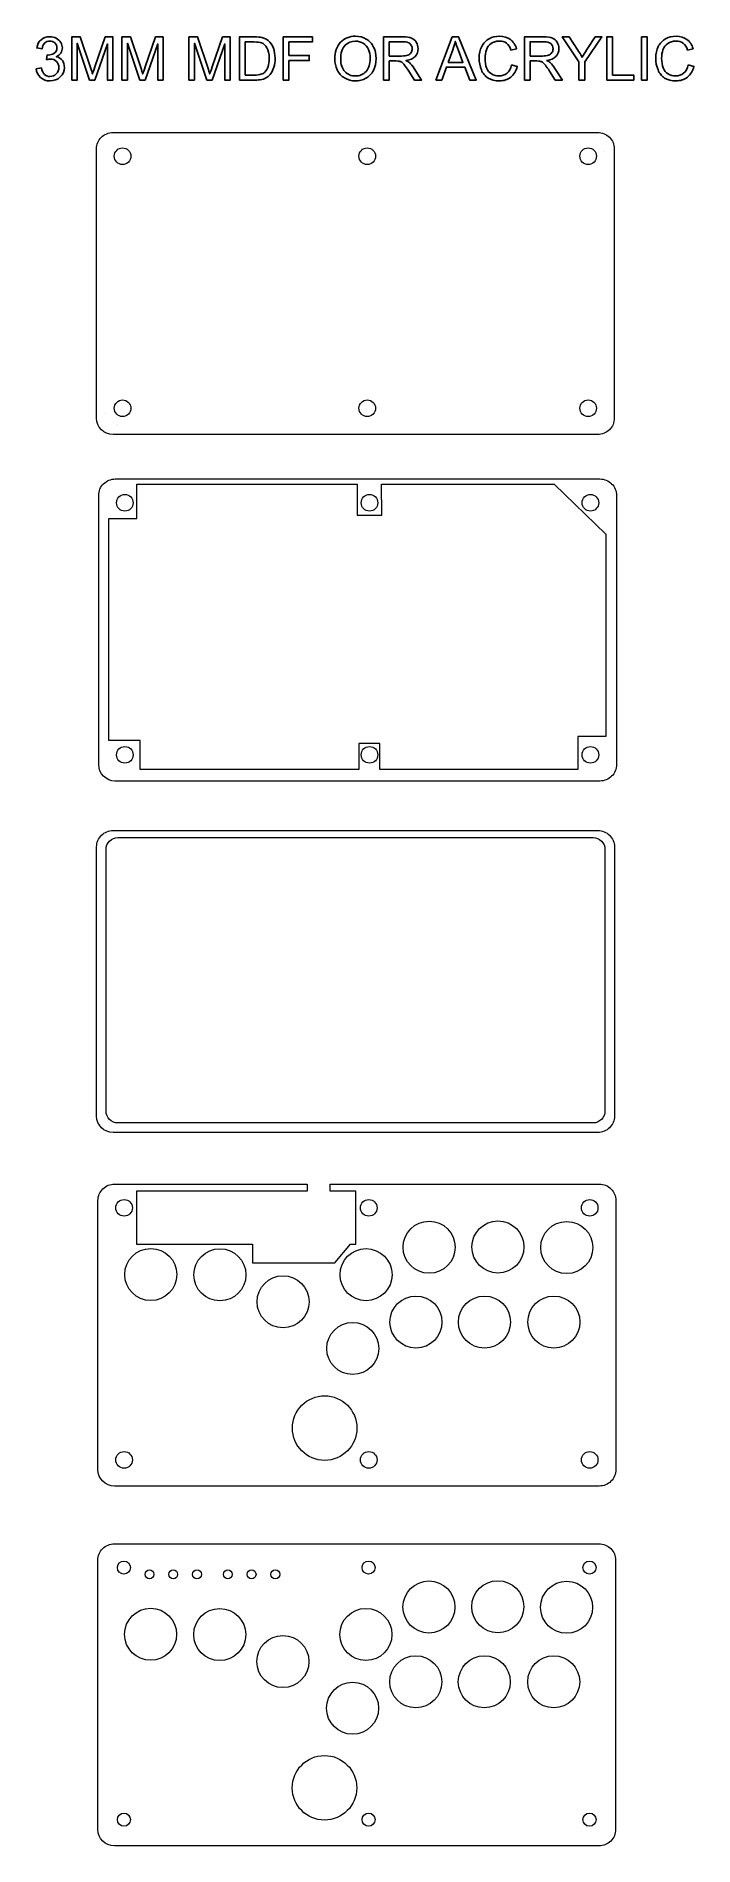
# Model space of a CAD drawing. Header units: millimetres. Extents: x 255 to 531, y -559 to 202.
import ezdxf

# ---------------------------------------------------------------- set-up
doc = ezdxf.new("R2010")
doc.units = ezdxf.units.MM
doc.header["$MEASUREMENT"] = 0
doc.layers.add('Layer 1', color=7, linetype='Continuous')

msp = doc.modelspace()

# ---------------------------------------------------------------- linework, layer by layer
at = {"layer": 'Layer 1', "color": 250}
for points, knots in [([(254.5215, 188.6838), (254.5215, 188.6838), (256.7567, 188.9886), (256.7567, 188.9886), (257.0149, 187.7186), (257.4467, 186.8042), (258.0606, 186.2454), (258.6744, 185.6866), (259.4279, 185.4072), (260.3212, 185.4072), (261.3795, 185.4072), (262.2727, 185.7713), (262.9924, 186.4994), (263.7121, 187.2275), (264.0719, 188.1292), (264.0719, 189.2045), (264.0719, 190.229), (263.7375, 191.0756), (263.0644, 191.7445), (262.3955, 192.4091), (261.5446, 192.7436), (260.5074, 192.7436), (260.0841, 192.7436), (259.5592, 192.6589), (258.9284, 192.4938), (258.9284, 192.4938), (259.1782, 194.4496), (259.1782, 194.4496), (259.3263, 194.4327), (259.4491, 194.4242), (259.538, 194.4242), (260.4947, 194.4242), (261.3499, 194.674), (262.1161, 195.1693), (262.8781, 195.6646), (263.2591, 196.4266), (263.2591, 197.4553), (263.2591, 198.2723), (262.9797, 198.9496), (262.4251, 199.4873), (261.8706, 200.0249), (261.1551, 200.2916), (260.2788, 200.2916), (259.4068, 200.2916), (258.6829, 200.0164), (258.1029, 199.4661), (257.5229, 198.9158), (257.1504, 198.0903), (256.9853, 196.9896), (256.9853, 196.9896), (254.7501, 197.396), (254.7501, 197.396), (255.0253, 198.8946), (255.6433, 200.0588), (256.6128, 200.8843), (257.578, 201.7098), (258.7845, 202.1204), (260.2238, 202.1204), (261.2144, 202.1204), (262.1288, 201.9087), (262.9628, 201.4812), (263.801, 201.0578), (264.4402, 200.4779), (264.8805, 199.7455), (265.325, 199.0089), (265.5451, 198.23), (265.5451, 197.4045), (265.5451, 196.6213), (265.3334, 195.9101), (264.9143, 195.2666), (264.491, 194.6232), (263.8645, 194.1109), (263.039, 193.7299), (264.1142, 193.4844), (264.9482, 192.9679), (265.5451, 192.1848), (266.1378, 191.4058), (266.4341, 190.4237), (266.4341, 189.2511), (266.4341, 187.6636), (265.8541, 186.3131), (264.6984, 185.2082), (263.5385, 184.1033), (262.0738, 183.553), (260.3042, 183.553), (258.7083, 183.553), (257.3832, 184.0314), (256.3291, 184.9839), (255.2708, 185.9364), (254.6697, 187.1683), (254.5215, 188.6838)], [0, 0, 0, 0, 0.03333333, 0.03333333, 0.03333333, 0.06666667, 0.06666667, 0.06666667, 0.1, 0.1, 0.1, 0.13333333, 0.13333333, 0.13333333, 0.16666667, 0.16666667, 0.16666667, 0.2, 0.2, 0.2, 0.23333333, 0.23333333, 0.23333333, 0.26666667, 0.26666667, 0.26666667, 0.3, 0.3, 0.3, 0.33333333, 0.33333333, 0.33333333, 0.36666667, 0.36666667, 0.36666667, 0.4, 0.4, 0.4, 0.43333333, 0.43333333, 0.43333333, 0.46666667, 0.46666667, 0.46666667, 0.5, 0.5, 0.5, 0.53333333, 0.53333333, 0.53333333, 0.56666667, 0.56666667, 0.56666667, 0.6, 0.6, 0.6, 0.63333333, 0.63333333, 0.63333333, 0.66666667, 0.66666667, 0.66666667, 0.7, 0.7, 0.7, 0.73333333, 0.73333333, 0.73333333, 0.76666667, 0.76666667, 0.76666667, 0.8, 0.8, 0.8, 0.83333333, 0.83333333, 0.83333333, 0.86666667, 0.86666667, 0.86666667, 0.9, 0.9, 0.9, 0.93333333, 0.93333333, 0.93333333, 0.96666667, 0.96666667, 0.96666667, 1, 1, 1, 1]), ([(269.4863, 183.8578), (269.4863, 183.8578), (269.4863, 202.0442), (269.4863, 202.0442), (269.4863, 202.0442), (273.0931, 202.0442), (273.0931, 202.0442), (273.0931, 202.0442), (277.3942, 189.1706), (277.3942, 189.1706), (277.7921, 187.9726), (278.08, 187.0751), (278.262, 186.4782), (278.4694, 187.1386), (278.7954, 188.1123), (279.2357, 189.395), (279.2357, 189.395), (283.6129, 202.0442), (283.6129, 202.0442), (283.6129, 202.0442), (286.8345, 202.0442), (286.8345, 202.0442), (286.8345, 202.0442), (286.8345, 183.8578), (286.8345, 183.8578), (286.8345, 183.8578), (284.5231, 183.8578), (284.5231, 183.8578), (284.5231, 183.8578), (284.5231, 199.0724), (284.5231, 199.0724), (284.5231, 199.0724), (279.2145, 183.8578), (279.2145, 183.8578), (279.2145, 183.8578), (277.047, 183.8578), (277.047, 183.8578), (277.047, 183.8578), (271.7977, 199.3518), (271.7977, 199.3518), (271.7977, 199.3518), (271.7977, 183.8578), (271.7977, 183.8578), (271.7977, 183.8578), (269.4863, 183.8578), (269.4863, 183.8578)], [0, 0, 0, 0, 0.06666667, 0.06666667, 0.06666667, 0.13333333, 0.13333333, 0.13333333, 0.2, 0.2, 0.2, 0.26666667, 0.26666667, 0.26666667, 0.33333333, 0.33333333, 0.33333333, 0.4, 0.4, 0.4, 0.46666667, 0.46666667, 0.46666667, 0.53333333, 0.53333333, 0.53333333, 0.6, 0.6, 0.6, 0.66666667, 0.66666667, 0.66666667, 0.73333333, 0.73333333, 0.73333333, 0.8, 0.8, 0.8, 0.86666667, 0.86666667, 0.86666667, 0.93333333, 0.93333333, 0.93333333, 1, 1, 1, 1]), ([(290.6445, 183.8578), (290.6445, 183.8578), (290.6445, 202.0442), (290.6445, 202.0442), (290.6445, 202.0442), (294.2513, 202.0442), (294.2513, 202.0442), (294.2513, 202.0442), (298.5524, 189.1706), (298.5524, 189.1706), (298.9503, 187.9726), (299.2382, 187.0751), (299.4202, 186.4782), (299.6276, 187.1386), (299.9536, 188.1123), (300.3939, 189.395), (300.3939, 189.395), (304.7711, 202.0442), (304.7711, 202.0442), (304.7711, 202.0442), (307.9927, 202.0442), (307.9927, 202.0442), (307.9927, 202.0442), (307.9927, 183.8578), (307.9927, 183.8578), (307.9927, 183.8578), (305.6813, 183.8578), (305.6813, 183.8578), (305.6813, 183.8578), (305.6813, 199.0724), (305.6813, 199.0724), (305.6813, 199.0724), (300.3727, 183.8578), (300.3727, 183.8578), (300.3727, 183.8578), (298.2052, 183.8578), (298.2052, 183.8578), (298.2052, 183.8578), (292.9559, 199.3518), (292.9559, 199.3518), (292.9559, 199.3518), (292.9559, 183.8578), (292.9559, 183.8578), (292.9559, 183.8578), (290.6445, 183.8578), (290.6445, 183.8578)], [0, 0, 0, 0, 0.06666667, 0.06666667, 0.06666667, 0.13333333, 0.13333333, 0.13333333, 0.2, 0.2, 0.2, 0.26666667, 0.26666667, 0.26666667, 0.33333333, 0.33333333, 0.33333333, 0.4, 0.4, 0.4, 0.46666667, 0.46666667, 0.46666667, 0.53333333, 0.53333333, 0.53333333, 0.6, 0.6, 0.6, 0.66666667, 0.66666667, 0.66666667, 0.73333333, 0.73333333, 0.73333333, 0.8, 0.8, 0.8, 0.86666667, 0.86666667, 0.86666667, 0.93333333, 0.93333333, 0.93333333, 1, 1, 1, 1]), ([(318.8597, 183.8578), (318.8597, 183.8578), (318.8597, 202.0442), (318.8597, 202.0442), (318.8597, 202.0442), (322.4665, 202.0442), (322.4665, 202.0442), (322.4665, 202.0442), (326.7676, 189.1706), (326.7676, 189.1706), (327.1655, 187.9726), (327.4534, 187.0751), (327.6354, 186.4782), (327.8428, 187.1386), (328.1688, 188.1123), (328.6091, 189.395), (328.6091, 189.395), (332.9863, 202.0442), (332.9863, 202.0442), (332.9863, 202.0442), (336.2079, 202.0442), (336.2079, 202.0442), (336.2079, 202.0442), (336.2079, 183.8578), (336.2079, 183.8578), (336.2079, 183.8578), (333.8965, 183.8578), (333.8965, 183.8578), (333.8965, 183.8578), (333.8965, 199.0724), (333.8965, 199.0724), (333.8965, 199.0724), (328.5879, 183.8578), (328.5879, 183.8578), (328.5879, 183.8578), (326.4204, 183.8578), (326.4204, 183.8578), (326.4204, 183.8578), (321.1711, 199.3518), (321.1711, 199.3518), (321.1711, 199.3518), (321.1711, 183.8578), (321.1711, 183.8578), (321.1711, 183.8578), (318.8597, 183.8578), (318.8597, 183.8578)], [0, 0, 0, 0, 0.06666667, 0.06666667, 0.06666667, 0.13333333, 0.13333333, 0.13333333, 0.2, 0.2, 0.2, 0.26666667, 0.26666667, 0.26666667, 0.33333333, 0.33333333, 0.33333333, 0.4, 0.4, 0.4, 0.46666667, 0.46666667, 0.46666667, 0.53333333, 0.53333333, 0.53333333, 0.6, 0.6, 0.6, 0.66666667, 0.66666667, 0.66666667, 0.73333333, 0.73333333, 0.73333333, 0.8, 0.8, 0.8, 0.86666667, 0.86666667, 0.86666667, 0.93333333, 0.93333333, 0.93333333, 1, 1, 1, 1]), ([(340.0687, 183.8578), (340.0687, 183.8578), (340.0687, 202.0442), (340.0687, 202.0442), (340.0687, 202.0442), (346.334, 202.0442), (346.334, 202.0442), (347.748, 202.0442), (348.8275, 201.9595), (349.5725, 201.786), (350.6139, 201.5447), (351.5029, 201.1086), (352.2395, 200.4821), (353.2005, 199.6693), (353.9159, 198.6364), (354.3901, 197.3748), (354.8684, 196.1133), (355.1055, 194.6697), (355.1055, 193.0484), (355.1055, 191.6683), (354.9446, 190.4449), (354.6229, 189.3781), (354.3012, 188.3113), (353.8863, 187.4265), (353.3825, 186.728), (352.8745, 186.0295), (352.3242, 185.4792), (351.7231, 185.0812), (351.1262, 184.6791), (350.4023, 184.3743), (349.5556, 184.1668), (348.7047, 183.9594), (347.731, 183.8578), (346.6304, 183.8578), (346.6304, 183.8578), (340.0687, 183.8578), (340.0687, 183.8578)], [0, 0, 0, 0, 0.08333333, 0.08333333, 0.08333333, 0.16666667, 0.16666667, 0.16666667, 0.25, 0.25, 0.25, 0.33333333, 0.33333333, 0.33333333, 0.41666667, 0.41666667, 0.41666667, 0.5, 0.5, 0.5, 0.58333333, 0.58333333, 0.58333333, 0.66666667, 0.66666667, 0.66666667, 0.75, 0.75, 0.75, 0.83333333, 0.83333333, 0.83333333, 0.91666667, 0.91666667, 0.91666667, 1, 1, 1, 1]), ([(342.4817, 185.9914), (342.4817, 185.9914), (346.3594, 185.9914), (346.3594, 185.9914), (347.5575, 185.9914), (348.4973, 186.1015), (349.1788, 186.3258), (349.8604, 186.5502), (350.4023, 186.8635), (350.8087, 187.2699), (351.3759, 187.8414), (351.8204, 188.6118), (352.1379, 189.577), (352.4554, 190.5422), (352.6163, 191.7106), (352.6163, 193.0865), (352.6163, 194.9915), (352.303, 196.4562), (351.6807, 197.4807), (351.0584, 198.5051), (350.3007, 199.1909), (349.4074, 199.5381), (348.764, 199.7878), (347.7268, 199.9106), (346.2959, 199.9106), (346.2959, 199.9106), (342.4817, 199.9106), (342.4817, 199.9106), (342.4817, 199.9106), (342.4817, 185.9914), (342.4817, 185.9914)], [0, 0, 0, 0, 0.1, 0.1, 0.1, 0.2, 0.2, 0.2, 0.3, 0.3, 0.3, 0.4, 0.4, 0.4, 0.5, 0.5, 0.5, 0.6, 0.6, 0.6, 0.7, 0.7, 0.7, 0.8, 0.8, 0.8, 0.9, 0.9, 0.9, 1, 1, 1, 1]), ([(358.5387, 183.8578), (358.5387, 183.8578), (358.5387, 202.0442), (358.5387, 202.0442), (358.5387, 202.0442), (370.8069, 202.0442), (370.8069, 202.0442), (370.8069, 202.0442), (370.8069, 199.9106), (370.8069, 199.9106), (370.8069, 199.9106), (360.9517, 199.9106), (360.9517, 199.9106), (360.9517, 199.9106), (360.9517, 194.2464), (360.9517, 194.2464), (360.9517, 194.2464), (369.4861, 194.2464), (369.4861, 194.2464), (369.4861, 194.2464), (369.4861, 192.1128), (369.4861, 192.1128), (369.4861, 192.1128), (360.9517, 192.1128), (360.9517, 192.1128), (360.9517, 192.1128), (360.9517, 183.8578), (360.9517, 183.8578), (360.9517, 183.8578), (358.5387, 183.8578), (358.5387, 183.8578)], [0, 0, 0, 0, 0.1, 0.1, 0.1, 0.2, 0.2, 0.2, 0.3, 0.3, 0.3, 0.4, 0.4, 0.4, 0.5, 0.5, 0.5, 0.6, 0.6, 0.6, 0.7, 0.7, 0.7, 0.8, 0.8, 0.8, 0.9, 0.9, 0.9, 1, 1, 1, 1]), ([(380.2473, 192.7097), (380.2473, 195.7238), (381.0601, 198.086), (382.6815, 199.7921), (384.3028, 201.4981), (386.3941, 202.349), (388.9595, 202.349), (390.6401, 202.349), (392.1514, 201.9468), (393.5019, 201.1467), (394.8481, 200.3466), (395.8768, 199.229), (396.5837, 197.7939), (397.2907, 196.3631), (397.6463, 194.7375), (397.6463, 192.9214), (397.6463, 191.0799), (397.2738, 189.4289), (396.5287, 187.9768), (395.7836, 186.5206), (394.7295, 185.4199), (393.3664, 184.6748), (391.999, 183.9255), (390.5258, 183.553), (388.9468, 183.553), (387.2323, 183.553), (385.7041, 183.9679), (384.3536, 184.7934), (383.0074, 185.6189), (381.983, 186.7449), (381.2887, 188.1758), (380.5944, 189.6024), (380.2473, 191.1137), (380.2473, 192.7097)], [0, 0, 0, 0, 0.09090909, 0.09090909, 0.09090909, 0.18181818, 0.18181818, 0.18181818, 0.27272727, 0.27272727, 0.27272727, 0.36363636, 0.36363636, 0.36363636, 0.45454545, 0.45454545, 0.45454545, 0.54545455, 0.54545455, 0.54545455, 0.63636364, 0.63636364, 0.63636364, 0.72727273, 0.72727273, 0.72727273, 0.81818182, 0.81818182, 0.81818182, 0.90909091, 0.90909091, 0.90909091, 1, 1, 1, 1]), ([(382.7365, 192.6674), (382.7365, 190.4787), (383.3249, 188.7558), (384.5018, 187.4985), (385.6787, 186.2412), (387.1561, 185.6104), (388.9341, 185.6104), (390.746, 185.6104), (392.2319, 186.2454), (393.4045, 187.5154), (394.5729, 188.7854), (395.1571, 190.5888), (395.1571, 192.9256), (395.1571, 194.403), (394.9073, 195.6942), (394.4078, 196.7949), (393.9083, 197.8955), (393.1759, 198.7507), (392.2149, 199.356), (391.2497, 199.9614), (390.1702, 200.2662), (388.9722, 200.2662), (387.2704, 200.2662), (385.8057, 199.682), (384.578, 198.5136), (383.3503, 197.3452), (382.7365, 195.3979), (382.7365, 192.6674)], [0, 0, 0, 0, 0.11111111, 0.11111111, 0.11111111, 0.22222222, 0.22222222, 0.22222222, 0.33333333, 0.33333333, 0.33333333, 0.44444444, 0.44444444, 0.44444444, 0.55555556, 0.55555556, 0.55555556, 0.66666667, 0.66666667, 0.66666667, 0.77777778, 0.77777778, 0.77777778, 0.88888889, 0.88888889, 0.88888889, 1, 1, 1, 1]), ([(400.7917, 183.8578), (400.7917, 183.8578), (400.7917, 202.0442), (400.7917, 202.0442), (400.7917, 202.0442), (408.852, 202.0442), (408.852, 202.0442), (410.4733, 202.0442), (411.7052, 201.8791), (412.5477, 201.5531), (413.3901, 201.2272), (414.0632, 200.6514), (414.567, 199.8259), (415.0707, 199.0004), (415.3205, 198.086), (415.3205, 197.087), (415.3205, 195.7958), (414.9014, 194.7078), (414.0674, 193.8231), (413.2335, 192.9383), (411.9465, 192.3795), (410.2024, 192.1382), (410.8416, 191.8334), (411.3242, 191.5286), (411.6544, 191.2323), (412.3572, 190.5888), (413.0218, 189.7802), (413.6441, 188.8108), (413.6441, 188.8108), (416.7895, 183.8578), (416.7895, 183.8578), (416.7895, 183.8578), (413.7838, 183.8578), (413.7838, 183.8578), (413.7838, 183.8578), (411.3793, 187.6424), (411.3793, 187.6424), (410.6808, 188.7388), (410.1008, 189.5728), (409.6478, 190.1528), (409.1906, 190.7327), (408.7842, 191.1349), (408.4244, 191.3677), (408.0688, 191.5963), (407.7005, 191.7572), (407.328, 191.8503), (407.057, 191.9054), (406.6125, 191.935), (405.9902, 191.935), (405.9902, 191.935), (403.2047, 191.935), (403.2047, 191.935), (403.2047, 191.935), (403.2047, 183.8578), (403.2047, 183.8578), (403.2047, 183.8578), (400.7917, 183.8578), (400.7917, 183.8578)], [0, 0, 0, 0, 0.05263158, 0.05263158, 0.05263158, 0.10526316, 0.10526316, 0.10526316, 0.15789474, 0.15789474, 0.15789474, 0.21052632, 0.21052632, 0.21052632, 0.26315789, 0.26315789, 0.26315789, 0.31578947, 0.31578947, 0.31578947, 0.36842105, 0.36842105, 0.36842105, 0.42105263, 0.42105263, 0.42105263, 0.47368421, 0.47368421, 0.47368421, 0.52631579, 0.52631579, 0.52631579, 0.57894737, 0.57894737, 0.57894737, 0.63157895, 0.63157895, 0.63157895, 0.68421053, 0.68421053, 0.68421053, 0.73684211, 0.73684211, 0.73684211, 0.78947368, 0.78947368, 0.78947368, 0.84210526, 0.84210526, 0.84210526, 0.89473684, 0.89473684, 0.89473684, 0.94736842, 0.94736842, 0.94736842, 1, 1, 1, 1]), ([(403.2047, 194.0178), (403.2047, 194.0178), (408.3694, 194.0178), (408.3694, 194.0178), (409.47, 194.0178), (410.3252, 194.1321), (410.9432, 194.3607), (411.5613, 194.5851), (412.0312, 194.9491), (412.3487, 195.4529), (412.6704, 195.9524), (412.8313, 196.4943), (412.8313, 197.0827), (412.8313, 197.9421), (412.5223, 198.6533), (411.9, 199.2079), (411.2777, 199.7624), (410.2955, 200.0376), (408.9536, 200.0376), (408.9536, 200.0376), (403.2047, 200.0376), (403.2047, 200.0376), (403.2047, 200.0376), (403.2047, 194.0178), (403.2047, 194.0178)], [0, 0, 0, 0, 0.125, 0.125, 0.125, 0.25, 0.25, 0.25, 0.375, 0.375, 0.375, 0.5, 0.5, 0.5, 0.625, 0.625, 0.625, 0.75, 0.75, 0.75, 0.875, 0.875, 0.875, 1, 1, 1, 1]), ([(422.7457, 183.8578), (422.7457, 183.8578), (429.7222, 202.0442), (429.7222, 202.0442), (429.7222, 202.0442), (432.3681, 202.0442), (432.3681, 202.0442), (432.3681, 202.0442), (439.7722, 183.8578), (439.7722, 183.8578), (439.7722, 183.8578), (437.0332, 183.8578), (437.0332, 183.8578), (437.0332, 183.8578), (434.9292, 189.3696), (434.9292, 189.3696), (434.9292, 189.3696), (427.2711, 189.3696), (427.2711, 189.3696), (427.2711, 189.3696), (425.2984, 183.8578), (425.2984, 183.8578), (425.2984, 183.8578), (422.7457, 183.8578), (422.7457, 183.8578)], [0, 0, 0, 0, 0.125, 0.125, 0.125, 0.25, 0.25, 0.25, 0.375, 0.375, 0.375, 0.5, 0.5, 0.5, 0.625, 0.625, 0.625, 0.75, 0.75, 0.75, 0.875, 0.875, 0.875, 1, 1, 1, 1]), ([(427.9781, 191.3254), (427.9781, 191.3254), (434.1757, 191.3254), (434.1757, 191.3254), (434.1757, 191.3254), (432.2792, 196.3673), (432.2792, 196.3673), (431.7077, 197.8998), (431.2759, 199.1655), (430.9753, 200.1646), (430.7255, 198.9793), (430.3911, 197.8151), (429.972, 196.6636), (429.972, 196.6636), (427.9781, 191.3254), (427.9781, 191.3254)], [0, 0, 0, 0, 0.2, 0.2, 0.2, 0.4, 0.4, 0.4, 0.6, 0.6, 0.6, 0.8, 0.8, 0.8, 1, 1, 1, 1]), ([(454.6354, 190.2374), (454.6354, 190.2374), (457.0484, 189.6278), (457.0484, 189.6278), (456.5446, 187.6509), (455.6387, 186.148), (454.3306, 185.1109), (453.0225, 184.0737), (451.4223, 183.553), (449.53, 183.553), (447.5742, 183.553), (445.9825, 183.9509), (444.7548, 184.751), (443.5271, 185.5469), (442.5958, 186.7026), (441.9566, 188.2139), (441.3173, 189.7294), (440.9956, 191.3508), (440.9956, 193.0865), (440.9956, 194.9788), (441.3554, 196.6298), (442.0793, 198.0395), (442.8032, 199.4492), (443.8319, 200.5202), (445.1654, 201.2526), (446.4989, 201.9849), (447.9679, 202.349), (449.5681, 202.349), (451.3884, 202.349), (452.9167, 201.8876), (454.1528, 200.9605), (455.3932, 200.0334), (456.2568, 198.7337), (456.7436, 197.0573), (456.7436, 197.0573), (454.3814, 196.4985), (454.3814, 196.4985), (453.9623, 197.8193), (453.3485, 198.7845), (452.5484, 199.3857), (451.7483, 199.991), (450.7407, 200.2916), (449.5258, 200.2916), (448.133, 200.2916), (446.9646, 199.9572), (446.029, 199.2883), (445.0935, 198.6194), (444.4331, 197.7177), (444.0563, 196.5917), (443.6753, 195.4614), (443.4848, 194.2972), (443.4848, 193.0992), (443.4848, 191.554), (443.7092, 190.2036), (444.1579, 189.0521), (444.6066, 187.8964), (445.3051, 187.037), (446.2534, 186.4655), (447.2017, 185.894), (448.2261, 185.6104), (449.331, 185.6104), (450.6772, 185.6104), (451.8118, 185.9999), (452.7431, 186.7746), (453.6744, 187.5535), (454.3052, 188.705), (454.6354, 190.2374)], [0, 0, 0, 0, 0.04545455, 0.04545455, 0.04545455, 0.09090909, 0.09090909, 0.09090909, 0.13636364, 0.13636364, 0.13636364, 0.18181818, 0.18181818, 0.18181818, 0.22727273, 0.22727273, 0.22727273, 0.27272727, 0.27272727, 0.27272727, 0.31818182, 0.31818182, 0.31818182, 0.36363636, 0.36363636, 0.36363636, 0.40909091, 0.40909091, 0.40909091, 0.45454545, 0.45454545, 0.45454545, 0.5, 0.5, 0.5, 0.54545455, 0.54545455, 0.54545455, 0.59090909, 0.59090909, 0.59090909, 0.63636364, 0.63636364, 0.63636364, 0.68181818, 0.68181818, 0.68181818, 0.72727273, 0.72727273, 0.72727273, 0.77272727, 0.77272727, 0.77272727, 0.81818182, 0.81818182, 0.81818182, 0.86363636, 0.86363636, 0.86363636, 0.90909091, 0.90909091, 0.90909091, 0.95454545, 0.95454545, 0.95454545, 1, 1, 1, 1]), ([(460.0752, 183.8578), (460.0752, 183.8578), (460.0752, 202.0442), (460.0752, 202.0442), (460.0752, 202.0442), (468.1355, 202.0442), (468.1355, 202.0442), (469.7568, 202.0442), (470.9887, 201.8791), (471.8312, 201.5531), (472.6736, 201.2272), (473.3467, 200.6514), (473.8505, 199.8259), (474.3542, 199.0004), (474.604, 198.086), (474.604, 197.087), (474.604, 195.7958), (474.1849, 194.7078), (473.3509, 193.8231), (472.517, 192.9383), (471.23, 192.3795), (469.4859, 192.1382), (470.1251, 191.8334), (470.6077, 191.5286), (470.9379, 191.2323), (471.6407, 190.5888), (472.3053, 189.7802), (472.9276, 188.8108), (472.9276, 188.8108), (476.073, 183.8578), (476.073, 183.8578), (476.073, 183.8578), (473.0673, 183.8578), (473.0673, 183.8578), (473.0673, 183.8578), (470.6628, 187.6424), (470.6628, 187.6424), (469.9643, 188.7388), (469.3843, 189.5728), (468.9313, 190.1528), (468.4741, 190.7327), (468.0677, 191.1349), (467.7079, 191.3677), (467.3523, 191.5963), (466.984, 191.7572), (466.6115, 191.8503), (466.3405, 191.9054), (465.896, 191.935), (465.2737, 191.935), (465.2737, 191.935), (462.4882, 191.935), (462.4882, 191.935), (462.4882, 191.935), (462.4882, 183.8578), (462.4882, 183.8578), (462.4882, 183.8578), (460.0752, 183.8578), (460.0752, 183.8578)], [0, 0, 0, 0, 0.05263158, 0.05263158, 0.05263158, 0.10526316, 0.10526316, 0.10526316, 0.15789474, 0.15789474, 0.15789474, 0.21052632, 0.21052632, 0.21052632, 0.26315789, 0.26315789, 0.26315789, 0.31578947, 0.31578947, 0.31578947, 0.36842105, 0.36842105, 0.36842105, 0.42105263, 0.42105263, 0.42105263, 0.47368421, 0.47368421, 0.47368421, 0.52631579, 0.52631579, 0.52631579, 0.57894737, 0.57894737, 0.57894737, 0.63157895, 0.63157895, 0.63157895, 0.68421053, 0.68421053, 0.68421053, 0.73684211, 0.73684211, 0.73684211, 0.78947368, 0.78947368, 0.78947368, 0.84210526, 0.84210526, 0.84210526, 0.89473684, 0.89473684, 0.89473684, 0.94736842, 0.94736842, 0.94736842, 1, 1, 1, 1]), ([(462.4882, 194.0178), (462.4882, 194.0178), (467.6529, 194.0178), (467.6529, 194.0178), (468.7535, 194.0178), (469.6087, 194.1321), (470.2267, 194.3607), (470.8448, 194.5851), (471.3147, 194.9491), (471.6322, 195.4529), (471.9539, 195.9524), (472.1148, 196.4943), (472.1148, 197.0827), (472.1148, 197.9421), (471.8058, 198.6533), (471.1835, 199.2079), (470.5612, 199.7624), (469.579, 200.0376), (468.2371, 200.0376), (468.2371, 200.0376), (462.4882, 200.0376), (462.4882, 200.0376), (462.4882, 200.0376), (462.4882, 194.0178), (462.4882, 194.0178)], [0, 0, 0, 0, 0.125, 0.125, 0.125, 0.25, 0.25, 0.25, 0.375, 0.375, 0.375, 0.5, 0.5, 0.5, 0.625, 0.625, 0.625, 0.75, 0.75, 0.75, 0.875, 0.875, 0.875, 1, 1, 1, 1]), ([(483.0368, 183.8578), (483.0368, 183.8578), (483.0368, 191.5625), (483.0368, 191.5625), (483.0368, 191.5625), (476.0264, 202.0442), (476.0264, 202.0442), (476.0264, 202.0442), (478.922, 202.0442), (478.922, 202.0442), (478.922, 202.0442), (482.5161, 196.5409), (482.5161, 196.5409), (483.1849, 195.5206), (483.8072, 194.5004), (484.3745, 193.4802), (484.9291, 194.4327), (485.6022, 195.4995), (486.3853, 196.6848), (486.3853, 196.6848), (489.9075, 202.0442), (489.9075, 202.0442), (489.9075, 202.0442), (492.7142, 202.0442), (492.7142, 202.0442), (492.7142, 202.0442), (485.4498, 191.5625), (485.4498, 191.5625), (485.4498, 191.5625), (485.4498, 183.8578), (485.4498, 183.8578), (485.4498, 183.8578), (483.0368, 183.8578), (483.0368, 183.8578)], [0, 0, 0, 0, 0.09090909, 0.09090909, 0.09090909, 0.18181818, 0.18181818, 0.18181818, 0.27272727, 0.27272727, 0.27272727, 0.36363636, 0.36363636, 0.36363636, 0.45454545, 0.45454545, 0.45454545, 0.54545455, 0.54545455, 0.54545455, 0.63636364, 0.63636364, 0.63636364, 0.72727273, 0.72727273, 0.72727273, 0.81818182, 0.81818182, 0.81818182, 0.90909091, 0.90909091, 0.90909091, 1, 1, 1, 1]), ([(494.7504, 183.8578), (494.7504, 183.8578), (494.7504, 202.0442), (494.7504, 202.0442), (494.7504, 202.0442), (497.1634, 202.0442), (497.1634, 202.0442), (497.1634, 202.0442), (497.1634, 185.9914), (497.1634, 185.9914), (497.1634, 185.9914), (506.1042, 185.9914), (506.1042, 185.9914), (506.1042, 185.9914), (506.1042, 183.8578), (506.1042, 183.8578), (506.1042, 183.8578), (494.7504, 183.8578), (494.7504, 183.8578)], [0, 0, 0, 0, 0.16666667, 0.16666667, 0.16666667, 0.33333333, 0.33333333, 0.33333333, 0.5, 0.5, 0.5, 0.66666667, 0.66666667, 0.66666667, 0.83333333, 0.83333333, 0.83333333, 1, 1, 1, 1]), ([(509.385, 183.8578), (509.385, 183.8578), (509.385, 202.0442), (509.385, 202.0442), (509.385, 202.0442), (511.798, 202.0442), (511.798, 202.0442), (511.798, 202.0442), (511.798, 183.8578), (511.798, 183.8578), (511.798, 183.8578), (509.385, 183.8578), (509.385, 183.8578)], [0, 0, 0, 0, 0.25, 0.25, 0.25, 0.5, 0.5, 0.5, 0.75, 0.75, 0.75, 1, 1, 1, 1]), ([(528.9896, 190.2374), (528.9896, 190.2374), (531.4026, 189.6278), (531.4026, 189.6278), (530.8988, 187.6509), (529.9929, 186.148), (528.6848, 185.1109), (527.3767, 184.0737), (525.7765, 183.553), (523.8842, 183.553), (521.9284, 183.553), (520.3367, 183.9509), (519.109, 184.751), (517.8813, 185.5469), (516.95, 186.7026), (516.3108, 188.2139), (515.6715, 189.7294), (515.3498, 191.3508), (515.3498, 193.0865), (515.3498, 194.9788), (515.7096, 196.6298), (516.4335, 198.0395), (517.1574, 199.4492), (518.1861, 200.5202), (519.5196, 201.2526), (520.8531, 201.9849), (522.3221, 202.349), (523.9223, 202.349), (525.7426, 202.349), (527.2709, 201.8876), (528.507, 200.9605), (529.7474, 200.0334), (530.611, 198.7337), (531.0978, 197.0573), (531.0978, 197.0573), (528.7356, 196.4985), (528.7356, 196.4985), (528.3165, 197.8193), (527.7027, 198.7845), (526.9026, 199.3857), (526.1025, 199.991), (525.0949, 200.2916), (523.88, 200.2916), (522.4872, 200.2916), (521.3188, 199.9572), (520.3832, 199.2883), (519.4477, 198.6194), (518.7873, 197.7177), (518.4105, 196.5917), (518.0295, 195.4614), (517.839, 194.2972), (517.839, 193.0992), (517.839, 191.554), (518.0634, 190.2036), (518.5121, 189.0521), (518.9608, 187.8964), (519.6593, 187.037), (520.6076, 186.4655), (521.5559, 185.894), (522.5803, 185.6104), (523.6852, 185.6104), (525.0314, 185.6104), (526.166, 185.9999), (527.0973, 186.7746), (528.0286, 187.5535), (528.6594, 188.705), (528.9896, 190.2374)], [0, 0, 0, 0, 0.04545455, 0.04545455, 0.04545455, 0.09090909, 0.09090909, 0.09090909, 0.13636364, 0.13636364, 0.13636364, 0.18181818, 0.18181818, 0.18181818, 0.22727273, 0.22727273, 0.22727273, 0.27272727, 0.27272727, 0.27272727, 0.31818182, 0.31818182, 0.31818182, 0.36363636, 0.36363636, 0.36363636, 0.40909091, 0.40909091, 0.40909091, 0.45454545, 0.45454545, 0.45454545, 0.5, 0.5, 0.5, 0.54545455, 0.54545455, 0.54545455, 0.59090909, 0.59090909, 0.59090909, 0.63636364, 0.63636364, 0.63636364, 0.68181818, 0.68181818, 0.68181818, 0.72727273, 0.72727273, 0.72727273, 0.77272727, 0.77272727, 0.77272727, 0.81818182, 0.81818182, 0.81818182, 0.86363636, 0.86363636, 0.86363636, 0.90909091, 0.90909091, 0.90909091, 0.95454545, 0.95454545, 0.95454545, 1, 1, 1, 1])]:
    msp.add_open_spline(points, degree=3, knots=knots, dxfattribs=at)
at = {"layer": 'Layer 1', "lineweight": 9}
for points, knots in [([(286.9209, 161.8702), (285.0644, 161.8702), (283.2839, 161.1445), (281.9712, 159.853), (280.6585, 158.5615), (279.9209, 156.8097), (279.9209, 154.9832), (279.9209, 154.9832), (279.9209, 41.7578), (279.9209, 41.7578), (279.9209, 37.9542), (283.0549, 34.8708), (286.9209, 34.8708), (286.9209, 34.8708), (490.9209, 34.8708), (490.9209, 34.8708), (492.7774, 34.8708), (494.5579, 35.5964), (495.8706, 36.888), (497.1834, 38.1795), (497.9209, 39.9313), (497.9209, 41.7578), (497.9209, 41.7578), (497.9209, 154.9832), (497.9209, 154.9832), (497.9209, 156.8097), (497.1833, 158.5615), (495.8706, 159.853), (494.5579, 161.1445), (492.7774, 161.8702), (490.9209, 161.8702), (490.9209, 161.8702), (286.9209, 161.8702), (286.9209, 161.8702)], [0, 0, 0, 0, 0.09090909, 0.09090909, 0.09090909, 0.18181818, 0.18181818, 0.18181818, 0.27272727, 0.27272727, 0.27272727, 0.36363636, 0.36363636, 0.36363636, 0.45454545, 0.45454545, 0.45454545, 0.54545455, 0.54545455, 0.54545455, 0.63636364, 0.63636364, 0.63636364, 0.72727273, 0.72727273, 0.72727273, 0.81818182, 0.81818182, 0.81818182, 0.90909091, 0.90909091, 0.90909091, 1, 1, 1, 1]), ([(294.4209, 151.8708), (294.4209, 153.8038), (292.8539, 155.3708), (290.9209, 155.3708), (288.9879, 155.3708), (287.4209, 153.8038), (287.4209, 151.8708), (287.4209, 149.9378), (288.9879, 148.3708), (290.9209, 148.3708), (292.8539, 148.3708), (294.4209, 149.9378), (294.4209, 151.8708)], [0, 0, 0, 0, 0.25, 0.25, 0.25, 0.5, 0.5, 0.5, 0.75, 0.75, 0.75, 1, 1, 1, 1]), ([(397.4209, 151.8707), (397.4209, 153.8038), (395.8539, 155.3707), (393.9209, 155.3707), (391.9879, 155.3708), (390.4209, 153.8038), (390.4209, 151.8708), (390.4209, 149.9377), (391.9879, 148.3708), (393.9209, 148.3708), (395.8539, 148.3707), (397.4209, 149.9377), (397.4209, 151.8707)], [0, 0, 0, 0, 0.25, 0.25, 0.25, 0.5, 0.5, 0.5, 0.75, 0.75, 0.75, 1, 1, 1, 1]), ([(490.4209, 151.8708), (490.4209, 153.8038), (488.8539, 155.3708), (486.9209, 155.3708), (484.9879, 155.3708), (483.4209, 153.8038), (483.4209, 151.8708), (483.4209, 149.9378), (484.9879, 148.3708), (486.9209, 148.3708), (488.8539, 148.3708), (490.4209, 149.9378), (490.4209, 151.8708)], [0, 0, 0, 0, 0.25, 0.25, 0.25, 0.5, 0.5, 0.5, 0.75, 0.75, 0.75, 1, 1, 1, 1]), ([(294.4209, 45.8708), (294.4209, 47.8038), (292.8539, 49.3708), (290.9209, 49.3708), (288.9879, 49.3708), (287.4209, 47.8038), (287.4209, 45.8708), (287.4209, 43.9378), (288.9879, 42.3708), (290.9209, 42.3708), (292.8539, 42.3708), (294.4209, 43.9378), (294.4209, 45.8708)], [0, 0, 0, 0, 0.25, 0.25, 0.25, 0.5, 0.5, 0.5, 0.75, 0.75, 0.75, 1, 1, 1, 1]), ([(397.4209, 45.8707), (397.4209, 47.8038), (395.8539, 49.3706), (393.9209, 49.3706), (391.9879, 49.3707), (390.421, 47.8038), (390.421, 45.8708), (390.421, 43.9377), (391.9879, 42.3709), (393.9209, 42.3709), (395.8539, 42.3707), (397.4209, 43.9377), (397.4209, 45.8707)], [0, 0, 0, 0, 0.25, 0.25, 0.25, 0.5, 0.5, 0.5, 0.75, 0.75, 0.75, 1, 1, 1, 1]), ([(490.4209, 45.8708), (490.4209, 47.8038), (488.8539, 49.3708), (486.9209, 49.3708), (484.9879, 49.3708), (483.4209, 47.8038), (483.4209, 45.8708), (483.4209, 43.9378), (484.9879, 42.3708), (486.9209, 42.3708), (488.8539, 42.3708), (490.4209, 43.9378), (490.4209, 45.8708)], [0, 0, 0, 0, 0.25, 0.25, 0.25, 0.5, 0.5, 0.5, 0.75, 0.75, 0.75, 1, 1, 1, 1]), ([(280.8494, 9.2655), (280.8494, 9.2655), (280.8494, -103.9609), (280.8494, -103.9609), (280.8494, -107.7645), (283.9834, -110.8479), (287.8494, -110.8479), (287.8494, -110.8479), (491.8494, -110.8479), (491.8494, -110.8479), (493.7059, -110.8479), (495.4864, -110.1223), (496.7991, -108.8307), (498.1119, -107.5392), (498.8494, -105.7874), (498.8494, -103.9609), (498.8494, -103.9609), (498.8494, 9.2655), (498.8494, 9.2655), (498.8494, 11.092), (498.1118, 12.8438), (496.7991, 14.1353), (495.4864, 15.4268), (493.7059, 16.1525), (491.8494, 16.1525), (491.8494, 16.1525), (395.5874, 16.1525), (395.5874, 16.1525), (395.5874, 16.1525), (287.8494, 16.1525), (287.8494, 16.1525), (285.9929, 16.1525), (284.2124, 15.4268), (282.8997, 14.1353), (281.587, 12.8438), (280.8494, 11.092), (280.8494, 9.2655)], [0, 0, 0, 0, 0.08333333, 0.08333333, 0.08333333, 0.16666667, 0.16666667, 0.16666667, 0.25, 0.25, 0.25, 0.33333333, 0.33333333, 0.33333333, 0.41666667, 0.41666667, 0.41666667, 0.5, 0.5, 0.5, 0.58333333, 0.58333333, 0.58333333, 0.66666667, 0.66666667, 0.66666667, 0.75, 0.75, 0.75, 0.83333333, 0.83333333, 0.83333333, 0.91666667, 0.91666667, 0.91666667, 1, 1, 1, 1]), ([(482.531, -92.1361), (482.531, -92.1361), (494.2863, -92.1361), (494.2863, -92.1361), (494.2863, -92.1361), (494.2863, -58.7903), (494.2863, -58.7903), (494.2863, -58.7903), (494.2863, -7.0164), (494.2863, -7.0164), (494.2863, -7.0164), (472.5582, 13.9517), (472.5582, 13.9517), (472.5582, 13.9517), (399.9647, 13.9517), (399.9647, 13.9517), (399.9647, 13.9517), (400.001, 0.9935), (400.001, 0.9935), (400.001, 0.9935), (389.6474, 0.9935), (389.6474, 0.9935), (389.6474, 0.9935), (389.6474, 13.9517), (389.6474, 13.9517), (389.6474, 13.9517), (296.8397, 13.9517), (296.8397, 13.9517), (296.8397, 13.9517), (296.8397, -0.3979), (296.8397, -0.3979), (296.8397, -0.3979), (285.1555, -0.3979), (285.1555, -0.3979), (285.1555, -0.3979), (285.1555, -93.8683), (285.1555, -93.8683), (285.1555, -93.8683), (298.3155, -93.8683), (298.3155, -93.8683), (298.3155, -93.8683), (298.3155, -105.9616), (298.3155, -105.9616), (298.3155, -105.9616), (344.3694, -105.9616), (344.3694, -105.9616), (344.3694, -105.9616), (390.4233, -105.9616), (390.4233, -105.9616), (390.4233, -105.9616), (390.4233, -95.0844), (390.4233, -95.0844), (390.4233, -95.0844), (399.2256, -95.1255), (399.2256, -95.1255), (399.2256, -95.1255), (399.2256, -105.9616), (399.2256, -105.9616), (399.2256, -105.9616), (482.531, -105.9616), (482.531, -105.9616), (482.531, -105.9616), (482.531, -92.1361), (482.531, -92.1361)], [0, 0, 0, 0, 0.04761905, 0.04761905, 0.04761905, 0.0952381, 0.0952381, 0.0952381, 0.14285714, 0.14285714, 0.14285714, 0.19047619, 0.19047619, 0.19047619, 0.23809524, 0.23809524, 0.23809524, 0.28571429, 0.28571429, 0.28571429, 0.33333333, 0.33333333, 0.33333333, 0.38095238, 0.38095238, 0.38095238, 0.42857143, 0.42857143, 0.42857143, 0.47619048, 0.47619048, 0.47619048, 0.52380952, 0.52380952, 0.52380952, 0.57142857, 0.57142857, 0.57142857, 0.61904762, 0.61904762, 0.61904762, 0.66666667, 0.66666667, 0.66666667, 0.71428571, 0.71428571, 0.71428571, 0.76190476, 0.76190476, 0.76190476, 0.80952381, 0.80952381, 0.80952381, 0.85714286, 0.85714286, 0.85714286, 0.9047619, 0.9047619, 0.9047619, 0.95238095, 0.95238095, 0.95238095, 1, 1, 1, 1]), ([(295.3494, 6.1521), (295.3494, 8.0851), (293.7824, 9.6521), (291.8494, 9.6521), (289.9164, 9.6521), (288.3494, 8.0851), (288.3494, 6.1521), (288.3494, 4.2191), (289.9164, 2.6521), (291.8494, 2.6521), (293.7824, 2.6521), (295.3494, 4.2191), (295.3494, 6.1521)], [0, 0, 0, 0, 0.25, 0.25, 0.25, 0.5, 0.5, 0.5, 0.75, 0.75, 0.75, 1, 1, 1, 1]), ([(398.3494, 6.152), (398.3494, 8.0851), (396.7824, 9.652), (394.8494, 9.652), (392.9164, 9.6521), (391.3494, 8.0851), (391.3494, 6.1521), (391.3494, 4.219), (392.9164, 2.6521), (394.8494, 2.6521), (396.7824, 2.652), (398.3494, 4.219), (398.3494, 6.152)], [0, 0, 0, 0, 0.25, 0.25, 0.25, 0.5, 0.5, 0.5, 0.75, 0.75, 0.75, 1, 1, 1, 1]), ([(491.3494, 6.1521), (491.3494, 8.0851), (489.7824, 9.6521), (487.8494, 9.6521), (485.9164, 9.6521), (484.3494, 8.0851), (484.3494, 6.1521), (484.3494, 4.2191), (485.9164, 2.6521), (487.8494, 2.6521), (489.7824, 2.6521), (491.3494, 4.2191), (491.3494, 6.1521)], [0, 0, 0, 0, 0.25, 0.25, 0.25, 0.5, 0.5, 0.5, 0.75, 0.75, 0.75, 1, 1, 1, 1]), ([(295.3494, -99.8479), (295.3494, -97.9149), (293.7824, -96.3479), (291.8494, -96.3479), (289.9164, -96.3479), (288.3494, -97.9149), (288.3494, -99.8479), (288.3494, -101.7809), (289.9164, -103.3479), (291.8494, -103.3479), (293.7824, -103.3479), (295.3494, -101.7809), (295.3494, -99.8479)], [0, 0, 0, 0, 0.25, 0.25, 0.25, 0.5, 0.5, 0.5, 0.75, 0.75, 0.75, 1, 1, 1, 1]), ([(398.3493, -99.848), (398.3493, -97.9149), (396.7824, -96.3481), (394.8494, -96.3481), (392.9164, -96.348), (391.3494, -97.9149), (391.3494, -99.8479), (391.3494, -101.781), (392.9164, -103.3478), (394.8494, -103.3478), (396.7824, -103.348), (398.3493, -101.781), (398.3493, -99.848)], [0, 0, 0, 0, 0.25, 0.25, 0.25, 0.5, 0.5, 0.5, 0.75, 0.75, 0.75, 1, 1, 1, 1]), ([(491.3494, -99.8479), (491.3494, -97.9149), (489.7824, -96.3479), (487.8494, -96.3479), (485.9164, -96.3479), (484.3494, -97.9149), (484.3494, -99.8479), (484.3494, -101.7809), (485.9164, -103.3479), (487.8494, -103.3479), (489.7824, -103.3479), (491.3494, -101.7809), (491.3494, -99.8479)], [0, 0, 0, 0, 0.25, 0.25, 0.25, 0.5, 0.5, 0.5, 0.75, 0.75, 0.75, 1, 1, 1, 1]), ([(286.9651, -131.6564), (285.1086, -131.6564), (283.3281, -132.3821), (282.0154, -133.6736), (280.7027, -134.9651), (279.9651, -136.7169), (279.9651, -138.5434), (279.9651, -138.5434), (279.9651, -251.7698), (279.9651, -251.7698), (279.9651, -255.5734), (283.0991, -258.6568), (286.9651, -258.6568), (286.9651, -258.6568), (490.9651, -258.6568), (490.9651, -258.6568), (492.8216, -258.6568), (494.6021, -257.9312), (495.9148, -256.6396), (497.2276, -255.3481), (497.9651, -253.5963), (497.9651, -251.7698), (497.9651, -251.7698), (497.9651, -138.5434), (497.9651, -138.5434), (497.9651, -136.7169), (497.2275, -134.9651), (495.9148, -133.6736), (494.6021, -132.3821), (492.8216, -131.6564), (490.9651, -131.6564), (490.9651, -131.6564), (286.9651, -131.6564), (286.9651, -131.6564)], [0, 0, 0, 0, 0.09090909, 0.09090909, 0.09090909, 0.18181818, 0.18181818, 0.18181818, 0.27272727, 0.27272727, 0.27272727, 0.36363636, 0.36363636, 0.36363636, 0.45454545, 0.45454545, 0.45454545, 0.54545455, 0.54545455, 0.54545455, 0.63636364, 0.63636364, 0.63636364, 0.72727273, 0.72727273, 0.72727273, 0.81818182, 0.81818182, 0.81818182, 0.90909091, 0.90909091, 0.90909091, 1, 1, 1, 1]), ([(288.9651, -254.6568), (286.2037, -254.6568), (283.9651, -252.4183), (283.9651, -249.6569), (283.9651, -249.6569), (283.9651, -139.6569), (283.9651, -139.6569), (283.9651, -138.3308), (284.4919, -137.059), (285.4296, -136.1213), (286.3672, -135.1836), (287.639, -134.6569), (288.9651, -134.6569), (288.9651, -134.6569), (365.9651, -134.6569), (365.9651, -134.6569), (365.9651, -134.6569), (379.9651, -134.6569), (379.9651, -134.6569), (379.9651, -134.6569), (488.9651, -134.6569), (488.9651, -134.6569), (490.2912, -134.6569), (491.563, -135.1836), (492.5006, -136.1213), (493.4383, -137.059), (493.9651, -138.3308), (493.9651, -139.6569), (493.9651, -139.6569), (493.9651, -249.6569), (493.9651, -249.6569), (493.9651, -250.9829), (493.4383, -252.2547), (492.5006, -253.1924), (491.563, -254.1301), (490.2912, -254.6568), (488.9651, -254.6569), (488.9651, -254.6569), (288.9651, -254.6569), (288.9651, -254.6569)], [0, 0, 0, 0, 0.07692308, 0.07692308, 0.07692308, 0.15384615, 0.15384615, 0.15384615, 0.23076923, 0.23076923, 0.23076923, 0.30769231, 0.30769231, 0.30769231, 0.38461538, 0.38461538, 0.38461538, 0.46153846, 0.46153846, 0.46153846, 0.53846154, 0.53846154, 0.53846154, 0.61538462, 0.61538462, 0.61538462, 0.69230769, 0.69230769, 0.69230769, 0.76923077, 0.76923077, 0.76923077, 0.84615385, 0.84615385, 0.84615385, 0.92307692, 0.92307692, 0.92307692, 1, 1, 1, 1]), ([(378.3248, -280.3296), (378.3248, -280.3296), (378.3248, -283.3117), (378.3248, -283.3117), (378.3248, -283.3117), (389.1426, -283.3117), (389.1426, -283.3117), (389.1426, -283.3117), (389.1426, -305.6376), (389.1426, -305.6376), (389.1426, -305.6376), (386.8889, -305.6376), (386.8889, -305.6376), (386.8889, -305.6376), (380.2504, -313.5311), (380.2504, -313.5311), (380.2504, -313.5311), (345.59, -313.5311), (345.59, -313.5311), (345.59, -313.5311), (345.59, -305.6376), (345.59, -305.6376), (345.59, -305.6376), (296.7747, -305.6376), (296.7747, -305.6376), (296.7747, -305.6376), (296.7747, -283.3136), (296.7747, -283.3136), (296.7747, -283.3136), (368.6527, -283.3136), (368.6527, -283.3136), (368.6527, -283.3136), (368.6527, -280.3296), (368.6527, -280.3296), (368.6527, -280.3296), (287.5476, -280.3296), (287.5476, -280.3296), (285.6911, -280.3296), (283.9106, -281.0553), (282.5979, -282.3468), (281.2852, -283.6383), (280.5476, -285.3901), (280.5476, -287.2166), (280.5476, -287.2166), (280.5476, -400.4426), (280.5476, -400.4426), (280.5476, -404.2462), (283.6816, -407.3296), (287.5476, -407.3296), (287.5476, -407.3296), (491.5476, -407.3296), (491.5476, -407.3296), (493.4041, -407.3296), (495.1846, -406.604), (496.4973, -405.3124), (497.8101, -404.0209), (498.5476, -402.2691), (498.5476, -400.4426), (498.5476, -400.4426), (498.5476, -287.2166), (498.5476, -287.2166), (498.5476, -285.3901), (497.81, -283.6383), (496.4973, -282.3468), (495.1846, -281.0553), (493.4041, -280.3296), (491.5476, -280.3296), (491.5476, -280.3296), (378.3248, -280.3296), (378.3248, -280.3296)], [0, 0, 0, 0, 0.04347826, 0.04347826, 0.04347826, 0.08695652, 0.08695652, 0.08695652, 0.13043478, 0.13043478, 0.13043478, 0.17391304, 0.17391304, 0.17391304, 0.2173913, 0.2173913, 0.2173913, 0.26086957, 0.26086957, 0.26086957, 0.30434783, 0.30434783, 0.30434783, 0.34782609, 0.34782609, 0.34782609, 0.39130435, 0.39130435, 0.39130435, 0.43478261, 0.43478261, 0.43478261, 0.47826087, 0.47826087, 0.47826087, 0.52173913, 0.52173913, 0.52173913, 0.56521739, 0.56521739, 0.56521739, 0.60869565, 0.60869565, 0.60869565, 0.65217391, 0.65217391, 0.65217391, 0.69565217, 0.69565217, 0.69565217, 0.73913043, 0.73913043, 0.73913043, 0.7826087, 0.7826087, 0.7826087, 0.82608696, 0.82608696, 0.82608696, 0.86956522, 0.86956522, 0.86956522, 0.91304348, 0.91304348, 0.91304348, 0.95652174, 0.95652174, 0.95652174, 1, 1, 1, 1]), ([(295.0476, -290.3296), (295.0476, -288.3966), (293.4806, -286.8296), (291.5476, -286.8296), (289.6146, -286.8296), (288.0476, -288.3966), (288.0476, -290.3296), (288.0476, -292.2626), (289.6146, -293.8296), (291.5476, -293.8296), (293.4806, -293.8296), (295.0476, -292.2626), (295.0476, -290.3296)], [0, 0, 0, 0, 0.25, 0.25, 0.25, 0.5, 0.5, 0.5, 0.75, 0.75, 0.75, 1, 1, 1, 1]), ([(398.0476, -290.3297), (398.0476, -288.3966), (396.4806, -286.8297), (394.5476, -286.8297), (392.6146, -286.8296), (391.0476, -288.3966), (391.0476, -290.3296), (391.0476, -292.2627), (392.6146, -293.8296), (394.5476, -293.8296), (396.4806, -293.8297), (398.0476, -292.2627), (398.0476, -290.3297)], [0, 0, 0, 0, 0.25, 0.25, 0.25, 0.5, 0.5, 0.5, 0.75, 0.75, 0.75, 1, 1, 1, 1]), ([(491.0476, -290.3296), (491.0476, -288.3966), (489.4806, -286.8296), (487.5476, -286.8296), (485.6146, -286.8296), (484.0476, -288.3966), (484.0476, -290.3296), (484.0476, -292.2626), (485.6146, -293.8296), (487.5476, -293.8296), (489.4806, -293.8296), (491.0476, -292.2626), (491.0476, -290.3296)], [0, 0, 0, 0, 0.25, 0.25, 0.25, 0.5, 0.5, 0.5, 0.75, 0.75, 0.75, 1, 1, 1, 1]), ([(430.9176, -306.9096), (430.9176, -300.8621), (426.0151, -295.9596), (419.9676, -295.9596), (413.9201, -295.9596), (409.0176, -300.8621), (409.0176, -306.9096), (409.0176, -312.9571), (413.92, -317.8596), (419.9676, -317.8596), (426.0151, -317.8596), (430.9176, -312.9572), (430.9176, -306.9096)], [0, 0, 0, 0, 0.25, 0.25, 0.25, 0.5, 0.5, 0.5, 0.75, 0.75, 0.75, 1, 1, 1, 1]), ([(459.8876, -306.7896), (459.8876, -300.7421), (454.9851, -295.8396), (448.9376, -295.8396), (442.8901, -295.8396), (437.9876, -300.7421), (437.9876, -306.7896), (437.9876, -312.8371), (442.89, -317.7396), (448.9376, -317.7396), (454.9851, -317.7396), (459.8876, -312.8372), (459.8876, -306.7896)], [0, 0, 0, 0, 0.25, 0.25, 0.25, 0.5, 0.5, 0.5, 0.75, 0.75, 0.75, 1, 1, 1, 1]), ([(488.8576, -307.0296), (488.8576, -300.9821), (483.9551, -296.0796), (477.9076, -296.0796), (471.8601, -296.0796), (466.9576, -300.9821), (466.9576, -307.0296), (466.9576, -313.0771), (471.86, -317.9796), (477.9076, -317.9796), (483.9551, -317.9796), (488.8576, -313.0772), (488.8576, -307.0296)], [0, 0, 0, 0, 0.25, 0.25, 0.25, 0.5, 0.5, 0.5, 0.75, 0.75, 0.75, 1, 1, 1, 1]), ([(313.7226, -318.3796), (313.7226, -312.3321), (308.8201, -307.4296), (302.7726, -307.4296), (296.7251, -307.4296), (291.8226, -312.3321), (291.8226, -318.3796), (291.8226, -324.4271), (296.725, -329.3296), (302.7726, -329.3296), (308.8201, -329.3296), (313.7226, -324.4272), (313.7226, -318.3796)], [0, 0, 0, 0, 0.25, 0.25, 0.25, 0.5, 0.5, 0.5, 0.75, 0.75, 0.75, 1, 1, 1, 1]), ([(342.8176, -318.4996), (342.8176, -312.4521), (337.9151, -307.5496), (331.8676, -307.5496), (325.8201, -307.5496), (320.9176, -312.4521), (320.9176, -318.4996), (320.9176, -324.5471), (325.82, -329.4496), (331.8676, -329.4496), (337.9151, -329.4496), (342.8176, -324.5472), (342.8176, -318.4996)], [0, 0, 0, 0, 0.25, 0.25, 0.25, 0.5, 0.5, 0.5, 0.75, 0.75, 0.75, 1, 1, 1, 1]), ([(404.3576, -318.4396), (404.3576, -312.3921), (399.4551, -307.4896), (393.4076, -307.4896), (387.3601, -307.4896), (382.4576, -312.3921), (382.4576, -318.4396), (382.4576, -324.4871), (387.36, -329.3896), (393.4076, -329.3896), (399.4551, -329.3896), (404.3576, -324.4872), (404.3576, -318.4396)], [0, 0, 0, 0, 0.25, 0.25, 0.25, 0.5, 0.5, 0.5, 0.75, 0.75, 0.75, 1, 1, 1, 1]), ([(369.4176, -329.8496), (369.4176, -323.8021), (364.5151, -318.8996), (358.4676, -318.8996), (352.4201, -318.8996), (347.5176, -323.8021), (347.5176, -329.8496), (347.5176, -335.8971), (352.42, -340.7996), (358.4676, -340.7996), (364.5151, -340.7996), (369.4176, -335.8972), (369.4176, -329.8496)], [0, 0, 0, 0, 0.25, 0.25, 0.25, 0.5, 0.5, 0.5, 0.75, 0.75, 0.75, 1, 1, 1, 1]), ([(425.3576, -338.3696), (425.3576, -332.3221), (420.4551, -327.4196), (414.4076, -327.4196), (408.3601, -327.4196), (403.4576, -332.3221), (403.4576, -338.3696), (403.4576, -344.4171), (408.36, -349.3196), (414.4076, -349.3196), (420.4551, -349.3196), (425.3576, -344.4172), (425.3576, -338.3696)], [0, 0, 0, 0, 0.25, 0.25, 0.25, 0.5, 0.5, 0.5, 0.75, 0.75, 0.75, 1, 1, 1, 1]), ([(454.2076, -338.3696), (454.2076, -332.3221), (449.3051, -327.4196), (443.2576, -327.4196), (437.2101, -327.4196), (432.3076, -332.3221), (432.3076, -338.3696), (432.3076, -344.4171), (437.21, -349.3196), (443.2576, -349.3196), (449.3051, -349.3196), (454.2076, -344.4172), (454.2076, -338.3696)], [0, 0, 0, 0, 0.25, 0.25, 0.25, 0.5, 0.5, 0.5, 0.75, 0.75, 0.75, 1, 1, 1, 1]), ([(483.4176, -338.3696), (483.4176, -332.3221), (478.5151, -327.4196), (472.4676, -327.4196), (466.4201, -327.4196), (461.5176, -332.3221), (461.5176, -338.3696), (461.5176, -344.4171), (466.42, -349.3196), (472.4676, -349.3196), (478.5151, -349.3196), (483.4176, -344.4172), (483.4176, -338.3696)], [0, 0, 0, 0, 0.25, 0.25, 0.25, 0.5, 0.5, 0.5, 0.75, 0.75, 0.75, 1, 1, 1, 1]), ([(398.7476, -349.4796), (398.7476, -343.4321), (393.8451, -338.5296), (387.7976, -338.5296), (381.7501, -338.5296), (376.8476, -343.4321), (376.8476, -349.4796), (376.8476, -355.5271), (381.75, -360.4296), (387.7976, -360.4296), (393.8451, -360.4296), (398.7476, -355.5272), (398.7476, -349.4796)], [0, 0, 0, 0, 0.25, 0.25, 0.25, 0.5, 0.5, 0.5, 0.75, 0.75, 0.75, 1, 1, 1, 1]), ([(389.5426, -382.9496), (389.5426, -375.4523), (383.4649, -369.3746), (375.9676, -369.3746), (368.4704, -369.3746), (362.3926, -375.4523), (362.3926, -382.9496), (362.3926, -390.4468), (368.4703, -396.5246), (375.9675, -396.5246), (383.4648, -396.5246), (389.5426, -390.4469), (389.5426, -382.9496)], [0, 0, 0, 0, 0.25, 0.25, 0.25, 0.5, 0.5, 0.5, 0.75, 0.75, 0.75, 1, 1, 1, 1]), ([(295.0476, -396.3296), (295.0476, -394.3966), (293.4806, -392.8296), (291.5476, -392.8296), (289.6146, -392.8296), (288.0476, -394.3966), (288.0476, -396.3296), (288.0476, -398.2626), (289.6146, -399.8296), (291.5476, -399.8296), (293.4806, -399.8296), (295.0476, -398.2626), (295.0476, -396.3296)], [0, 0, 0, 0, 0.25, 0.25, 0.25, 0.5, 0.5, 0.5, 0.75, 0.75, 0.75, 1, 1, 1, 1]), ([(398.0475, -396.3297), (398.0475, -394.3966), (396.4806, -392.8298), (394.5476, -392.8298), (392.6146, -392.8297), (391.0476, -394.3966), (391.0476, -396.3296), (391.0476, -398.2627), (392.6146, -399.8295), (394.5476, -399.8295), (396.4806, -399.8297), (398.0475, -398.2627), (398.0475, -396.3297)], [0, 0, 0, 0, 0.25, 0.25, 0.25, 0.5, 0.5, 0.5, 0.75, 0.75, 0.75, 1, 1, 1, 1]), ([(491.0476, -396.3296), (491.0476, -394.3966), (489.4806, -392.8296), (487.5476, -392.8296), (485.6146, -392.8296), (484.0476, -394.3966), (484.0476, -396.3296), (484.0476, -398.2626), (485.6146, -399.8296), (487.5476, -399.8296), (489.4806, -399.8296), (491.0476, -398.2626), (491.0476, -396.3296)], [0, 0, 0, 0, 0.25, 0.25, 0.25, 0.5, 0.5, 0.5, 0.75, 0.75, 0.75, 1, 1, 1, 1]), ([(287.479, -431.6068), (285.6225, -431.6068), (283.842, -432.3325), (282.5293, -433.624), (281.2166, -434.9155), (280.479, -436.6673), (280.479, -438.4938), (280.479, -438.4938), (280.479, -551.7192), (280.479, -551.7192), (280.479, -555.5228), (283.613, -558.6062), (287.479, -558.6062), (287.479, -558.6062), (491.479, -558.6062), (491.479, -558.6062), (493.3355, -558.6062), (495.116, -557.8806), (496.4287, -556.589), (497.7415, -555.2975), (498.479, -553.5457), (498.479, -551.7192), (498.479, -551.7192), (498.479, -438.4938), (498.479, -438.4938), (498.479, -436.6673), (497.7414, -434.9155), (496.4287, -433.624), (495.116, -432.3325), (493.3355, -431.6068), (491.479, -431.6068), (491.479, -431.6068), (287.479, -431.6068), (287.479, -431.6068)], [0, 0, 0, 0, 0.09090909, 0.09090909, 0.09090909, 0.18181818, 0.18181818, 0.18181818, 0.27272727, 0.27272727, 0.27272727, 0.36363636, 0.36363636, 0.36363636, 0.45454545, 0.45454545, 0.45454545, 0.54545455, 0.54545455, 0.54545455, 0.63636364, 0.63636364, 0.63636364, 0.72727273, 0.72727273, 0.72727273, 0.81818182, 0.81818182, 0.81818182, 0.90909091, 0.90909091, 0.90909091, 1, 1, 1, 1]), ([(294.229, -441.6062), (294.229, -440.0874), (292.9978, -438.8562), (291.479, -438.8562), (289.9602, -438.8562), (288.729, -440.0874), (288.729, -441.6062), (288.729, -443.125), (289.9602, -444.3562), (291.479, -444.3562), (292.9978, -444.3562), (294.229, -443.125), (294.229, -441.6062)], [0, 0, 0, 0, 0.25, 0.25, 0.25, 0.5, 0.5, 0.5, 0.75, 0.75, 0.75, 1, 1, 1, 1]), ([(397.229, -441.6063), (397.229, -440.0874), (395.9978, -438.8563), (394.479, -438.8563), (392.9602, -438.8562), (391.729, -440.0874), (391.729, -441.6062), (391.729, -443.1251), (392.9602, -444.3562), (394.479, -444.3562), (395.9978, -444.3563), (397.229, -443.1251), (397.229, -441.6063)], [0, 0, 0, 0, 0.25, 0.25, 0.25, 0.5, 0.5, 0.5, 0.75, 0.75, 0.75, 1, 1, 1, 1]), ([(490.229, -441.6062), (490.229, -440.0874), (488.9978, -438.8562), (487.479, -438.8562), (485.9602, -438.8562), (484.729, -440.0874), (484.729, -441.6062), (484.729, -443.125), (485.9602, -444.3562), (487.479, -444.3562), (488.9978, -444.3562), (490.229, -443.125), (490.229, -441.6062)], [0, 0, 0, 0, 0.25, 0.25, 0.25, 0.5, 0.5, 0.5, 0.75, 0.75, 0.75, 1, 1, 1, 1]), ([(304.079, -444.4562), (304.079, -443.4345), (303.2507, -442.6062), (302.229, -442.6062), (301.2073, -442.6062), (300.379, -443.4345), (300.379, -444.4562), (300.379, -445.4779), (301.2073, -446.3062), (302.229, -446.3062), (303.2507, -446.3062), (304.079, -445.4779), (304.079, -444.4562)], [0, 0, 0, 0, 0.25, 0.25, 0.25, 0.5, 0.5, 0.5, 0.75, 0.75, 0.75, 1, 1, 1, 1]), ([(314.079, -444.4562), (314.079, -443.4345), (313.2507, -442.6062), (312.229, -442.6062), (311.2073, -442.6062), (310.379, -443.4345), (310.379, -444.4562), (310.379, -445.4779), (311.2073, -446.3062), (312.229, -446.3062), (313.2507, -446.3062), (314.079, -445.4779), (314.079, -444.4562)], [0, 0, 0, 0, 0.25, 0.25, 0.25, 0.5, 0.5, 0.5, 0.75, 0.75, 0.75, 1, 1, 1, 1]), ([(324.079, -444.4562), (324.079, -443.4345), (323.2507, -442.6062), (322.229, -442.6062), (321.2073, -442.6062), (320.379, -443.4345), (320.379, -444.4562), (320.379, -445.4779), (321.2073, -446.3062), (322.229, -446.3062), (323.2507, -446.3062), (324.079, -445.4779), (324.079, -444.4562)], [0, 0, 0, 0, 0.25, 0.25, 0.25, 0.5, 0.5, 0.5, 0.75, 0.75, 0.75, 1, 1, 1, 1]), ([(337.079, -444.4562), (337.079, -443.4345), (336.2507, -442.6062), (335.229, -442.6062), (334.2073, -442.6062), (333.379, -443.4345), (333.379, -444.4562), (333.379, -445.4779), (334.2073, -446.3062), (335.229, -446.3062), (336.2507, -446.3062), (337.079, -445.4779), (337.079, -444.4562)], [0, 0, 0, 0, 0.25, 0.25, 0.25, 0.5, 0.5, 0.5, 0.75, 0.75, 0.75, 1, 1, 1, 1]), ([(347.079, -444.4562), (347.079, -443.4345), (346.2507, -442.6062), (345.229, -442.6062), (344.2073, -442.6062), (343.379, -443.4345), (343.379, -444.4562), (343.379, -445.4779), (344.2073, -446.3062), (345.229, -446.3062), (346.2507, -446.3062), (347.079, -445.4779), (347.079, -444.4562)], [0, 0, 0, 0, 0.25, 0.25, 0.25, 0.5, 0.5, 0.5, 0.75, 0.75, 0.75, 1, 1, 1, 1]), ([(357.079, -444.4562), (357.079, -443.4345), (356.2507, -442.6062), (355.229, -442.6062), (354.2073, -442.6062), (353.379, -443.4345), (353.379, -444.4562), (353.379, -445.4779), (354.2073, -446.3062), (355.229, -446.3062), (356.2507, -446.3062), (357.079, -445.4779), (357.079, -444.4562)], [0, 0, 0, 0, 0.25, 0.25, 0.25, 0.5, 0.5, 0.5, 0.75, 0.75, 0.75, 1, 1, 1, 1]), ([(430.849, -458.1862), (430.849, -452.1387), (425.9465, -447.2362), (419.899, -447.2362), (413.8515, -447.2362), (408.949, -452.1387), (408.949, -458.1862), (408.949, -464.2337), (413.8514, -469.1362), (419.899, -469.1362), (425.9465, -469.1362), (430.849, -464.2338), (430.849, -458.1862)], [0, 0, 0, 0, 0.25, 0.25, 0.25, 0.5, 0.5, 0.5, 0.75, 0.75, 0.75, 1, 1, 1, 1]), ([(459.819, -458.0662), (459.819, -452.0187), (454.9165, -447.1162), (448.869, -447.1162), (442.8215, -447.1162), (437.919, -452.0187), (437.919, -458.0662), (437.919, -464.1137), (442.8214, -469.0162), (448.869, -469.0162), (454.9165, -469.0162), (459.819, -464.1138), (459.819, -458.0662)], [0, 0, 0, 0, 0.25, 0.25, 0.25, 0.5, 0.5, 0.5, 0.75, 0.75, 0.75, 1, 1, 1, 1]), ([(488.789, -458.3062), (488.789, -452.2587), (483.8865, -447.3562), (477.839, -447.3562), (471.7915, -447.3562), (466.889, -452.2587), (466.889, -458.3062), (466.889, -464.3537), (471.7914, -469.2562), (477.839, -469.2562), (483.8865, -469.2562), (488.789, -464.3538), (488.789, -458.3062)], [0, 0, 0, 0, 0.25, 0.25, 0.25, 0.5, 0.5, 0.5, 0.75, 0.75, 0.75, 1, 1, 1, 1]), ([(313.654, -469.6562), (313.654, -463.6087), (308.7515, -458.7062), (302.704, -458.7062), (296.6565, -458.7062), (291.754, -463.6087), (291.754, -469.6562), (291.754, -475.7037), (296.6564, -480.6062), (302.704, -480.6062), (308.7515, -480.6062), (313.654, -475.7038), (313.654, -469.6562)], [0, 0, 0, 0, 0.25, 0.25, 0.25, 0.5, 0.5, 0.5, 0.75, 0.75, 0.75, 1, 1, 1, 1]), ([(342.749, -469.7762), (342.749, -463.7287), (337.8465, -458.8262), (331.799, -458.8262), (325.7515, -458.8262), (320.849, -463.7287), (320.849, -469.7762), (320.849, -475.8237), (325.7514, -480.7262), (331.799, -480.7262), (337.8465, -480.7262), (342.749, -475.8238), (342.749, -469.7762)], [0, 0, 0, 0, 0.25, 0.25, 0.25, 0.5, 0.5, 0.5, 0.75, 0.75, 0.75, 1, 1, 1, 1]), ([(404.289, -469.7162), (404.289, -463.6687), (399.3865, -458.7662), (393.339, -458.7662), (387.2915, -458.7662), (382.389, -463.6687), (382.389, -469.7162), (382.389, -475.7637), (387.2914, -480.6662), (393.339, -480.6662), (399.3865, -480.6662), (404.289, -475.7638), (404.289, -469.7162)], [0, 0, 0, 0, 0.25, 0.25, 0.25, 0.5, 0.5, 0.5, 0.75, 0.75, 0.75, 1, 1, 1, 1]), ([(369.349, -481.1262), (369.349, -475.0787), (364.4465, -470.1762), (358.399, -470.1762), (352.3515, -470.1762), (347.449, -475.0787), (347.449, -481.1262), (347.449, -487.1737), (352.3514, -492.0762), (358.399, -492.0762), (364.4465, -492.0762), (369.349, -487.1738), (369.349, -481.1262)], [0, 0, 0, 0, 0.25, 0.25, 0.25, 0.5, 0.5, 0.5, 0.75, 0.75, 0.75, 1, 1, 1, 1]), ([(425.289, -489.6462), (425.289, -483.5987), (420.3865, -478.6962), (414.339, -478.6962), (408.2915, -478.6962), (403.389, -483.5987), (403.389, -489.6462), (403.389, -495.6937), (408.2914, -500.5962), (414.339, -500.5962), (420.3865, -500.5962), (425.289, -495.6938), (425.289, -489.6462)], [0, 0, 0, 0, 0.25, 0.25, 0.25, 0.5, 0.5, 0.5, 0.75, 0.75, 0.75, 1, 1, 1, 1]), ([(454.139, -489.6462), (454.139, -483.5987), (449.2365, -478.6962), (443.189, -478.6962), (437.1415, -478.6962), (432.239, -483.5987), (432.239, -489.6462), (432.239, -495.6937), (437.1414, -500.5962), (443.189, -500.5962), (449.2365, -500.5962), (454.139, -495.6938), (454.139, -489.6462)], [0, 0, 0, 0, 0.25, 0.25, 0.25, 0.5, 0.5, 0.5, 0.75, 0.75, 0.75, 1, 1, 1, 1]), ([(483.349, -489.6462), (483.349, -483.5987), (478.4465, -478.6962), (472.399, -478.6962), (466.3515, -478.6962), (461.449, -483.5987), (461.449, -489.6462), (461.449, -495.6937), (466.3514, -500.5962), (472.399, -500.5962), (478.4465, -500.5962), (483.349, -495.6938), (483.349, -489.6462)], [0, 0, 0, 0, 0.25, 0.25, 0.25, 0.5, 0.5, 0.5, 0.75, 0.75, 0.75, 1, 1, 1, 1]), ([(398.679, -500.7562), (398.679, -494.7087), (393.7765, -489.8062), (387.729, -489.8062), (381.6815, -489.8062), (376.779, -494.7087), (376.779, -500.7562), (376.779, -506.8037), (381.6814, -511.7062), (387.729, -511.7062), (393.7765, -511.7062), (398.679, -506.8038), (398.679, -500.7562)], [0, 0, 0, 0, 0.25, 0.25, 0.25, 0.5, 0.5, 0.5, 0.75, 0.75, 0.75, 1, 1, 1, 1]), ([(389.474, -534.2262), (389.474, -526.7289), (383.3963, -520.6512), (375.899, -520.6512), (368.4018, -520.6512), (362.324, -526.7289), (362.324, -534.2262), (362.324, -541.7234), (368.4017, -547.8012), (375.8989, -547.8012), (383.3962, -547.8012), (389.474, -541.7235), (389.474, -534.2262)], [0, 0, 0, 0, 0.25, 0.25, 0.25, 0.5, 0.5, 0.5, 0.75, 0.75, 0.75, 1, 1, 1, 1]), ([(294.229, -547.6062), (294.229, -546.0874), (292.9978, -544.8562), (291.479, -544.8562), (289.9602, -544.8562), (288.729, -546.0874), (288.729, -547.6062), (288.729, -549.125), (289.9602, -550.3562), (291.479, -550.3562), (292.9978, -550.3562), (294.229, -549.125), (294.229, -547.6062)], [0, 0, 0, 0, 0.25, 0.25, 0.25, 0.5, 0.5, 0.5, 0.75, 0.75, 0.75, 1, 1, 1, 1]), ([(397.229, -547.6062), (397.229, -546.0874), (395.9978, -544.8563), (394.479, -544.8563), (392.9602, -544.8562), (391.729, -546.0874), (391.729, -547.6062), (391.729, -549.125), (392.9602, -550.3562), (394.479, -550.3562), (395.9978, -550.3562), (397.229, -549.125), (397.229, -547.6062)], [0, 0, 0, 0, 0.25, 0.25, 0.25, 0.5, 0.5, 0.5, 0.75, 0.75, 0.75, 1, 1, 1, 1]), ([(490.229, -547.6062), (490.229, -546.0874), (488.9978, -544.8562), (487.479, -544.8562), (485.9602, -544.8562), (484.729, -546.0874), (484.729, -547.6062), (484.729, -549.125), (485.9602, -550.3562), (487.479, -550.3562), (488.9978, -550.3562), (490.229, -549.125), (490.229, -547.6062)], [0, 0, 0, 0, 0.25, 0.25, 0.25, 0.5, 0.5, 0.5, 0.75, 0.75, 0.75, 1, 1, 1, 1])]:
    msp.add_open_spline(points, degree=3, knots=knots, dxfattribs=at)
for points in [[(493.9209, 153.8707), (493.9209, 153.8707), (493.9209, 153.8707), (493.9209, 153.8707)], [(493.9209, 153.8707), (493.9209, 153.8707), (493.9209, 153.8707), (493.9209, 153.8707)], [(397.1209, 151.8707), (397.1209, 151.8707), (397.1209, 151.8707), (397.1209, 151.8707)], [(397.1209, 151.8707), (397.1209, 151.8707), (397.1209, 151.8707), (397.1209, 151.8707)], [(490.1209, 151.8707), (490.1209, 151.8707), (490.1209, 151.8707), (490.1209, 151.8707)], [(490.1209, 151.8707), (490.1209, 151.8707), (490.1209, 151.8707), (490.1209, 151.8707)], [(294.1209, 45.8707), (294.1209, 45.8707), (294.1209, 45.8707), (294.1209, 45.8707)], [(294.1209, 45.8707), (294.1209, 45.8707), (294.1209, 45.8707), (294.1209, 45.8707)], [(283.9209, 43.8707), (283.9209, 43.8707), (283.9209, 43.8707), (283.9209, 43.8707)], [(283.9209, 43.8707), (283.9209, 43.8707), (283.9209, 43.8707), (283.9209, 43.8707)], [(288.9209, 38.8707), (288.9209, 38.8707), (288.9209, 38.8707), (288.9209, 38.8707)], [(288.9209, 38.8707), (288.9209, 38.8707), (288.9209, 38.8707), (288.9209, 38.8707)]]:
    msp.add_open_spline(points, degree=3, dxfattribs=at)

doc.saveas('drawing.dxf')
